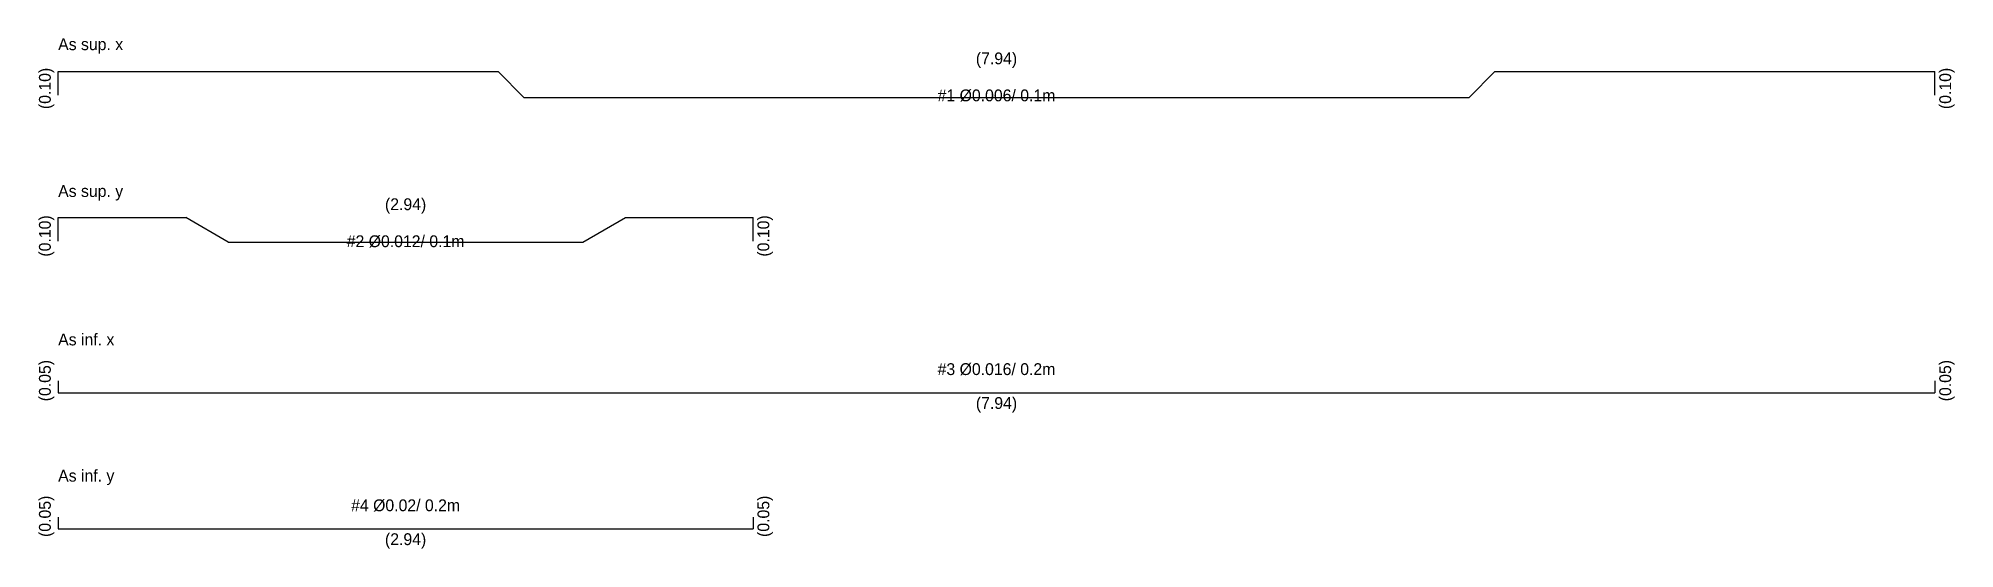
# Model space of a CAD drawing. Header units: metres. Extents: x -0.1 to 23, y -2.1 to 0.1.
# Drawn here: x 14.92 to 23.02, y -2.11 to 0.05 of the extents above; entities that cross this region are included whole.
import ezdxf
from ezdxf.enums import TextEntityAlignment as Align

# ---------------------------------------------------------------- set-up
doc = ezdxf.new("R2010")
doc.units = ezdxf.units.M

msp = doc.modelspace()

# ---------------------------------------------------------------- texts
for s, p in [('As sup. x', (15, 0)), ('As sup. y', (15, -0.621)), ('As inf. x', (15, -1.249)), ('As inf. y', (15, -1.825))]:
    msp.add_text(s, height=0.05).set_placement(p)
for s, p in [('(0.10)', (14.95, -0.162)), ('(0.10)', (22.99, -0.162)), ('(0.10)', (14.95, -0.786)), ('(0.10)', (17.99, -0.786)), ('(0.05)', (14.95, -1.398)), ('(0.05)', (22.99, -1.398)), ('(0.05)', (14.95, -1.972)), ('(0.05)', (17.99, -1.972))]:
    msp.add_text(s, height=0.05, rotation=90).set_placement(p, align=Align.MIDDLE)
for s, p in [('(7.94)', (18.97, -0.041)), ('#1 Ø0.006/ 0.1m', (18.97, -0.191)), ('(2.94)', (16.47, -0.658)), ('#2 Ø0.012/ 0.1m', (16.47, -0.808)), ('#3 Ø0.016/ 0.2m', (18.97, -1.349)), ('(7.94)', (18.97, -1.499)), ('#4 Ø0.02/ 0.2m', (16.47, -1.925)), ('(2.94)', (16.47, -2.075))]:
    msp.add_text(s, height=0.05).set_placement(p, align=Align.MIDDLE)

# ---------------------------------------------------------------- linework, layer by layer
for p, q in [((15, -0.191), (15, -0.091)), ((15, -0.091), (16.861, -0.091)), ((16.97, -0.2), (16.861, -0.091)), ((20.97, -0.2), (21.079, -0.091)), ((21.079, -0.091), (22.94, -0.091)), ((22.94, -0.191), (22.94, -0.091)), ((16.97, -0.2), (20.97, -0.2)), ((15, -0.808), (15, -0.708)), ((15, -0.708), (15.5399, -0.708)), ((15.72, -0.812), (15.5399, -0.708)), ((17.22, -0.812), (17.4001, -0.708)), ((17.4001, -0.708), (17.94, -0.708)), ((17.94, -0.808), (17.94, -0.708)), ((15.72, -0.812), (17.22, -0.812)), ((15, -1.399), (15, -1.449)), ((15, -1.449), (22.94, -1.449)), ((22.94, -1.399), (22.94, -1.449)), ((15, -1.975), (15, -2.025)), ((15, -2.025), (17.94, -2.025)), ((17.94, -1.975), (17.94, -2.025))]:
    msp.add_line(p, q)

msp.set_redraw_order([(e.dxf.handle, doc.entitydb.next_handle()) for e in msp.query("TEXT MTEXT ATTDEF DIMENSION ARC_DIMENSION")])  # texts and dimensions are drawn at this point

doc.saveas('drawing.dxf')
